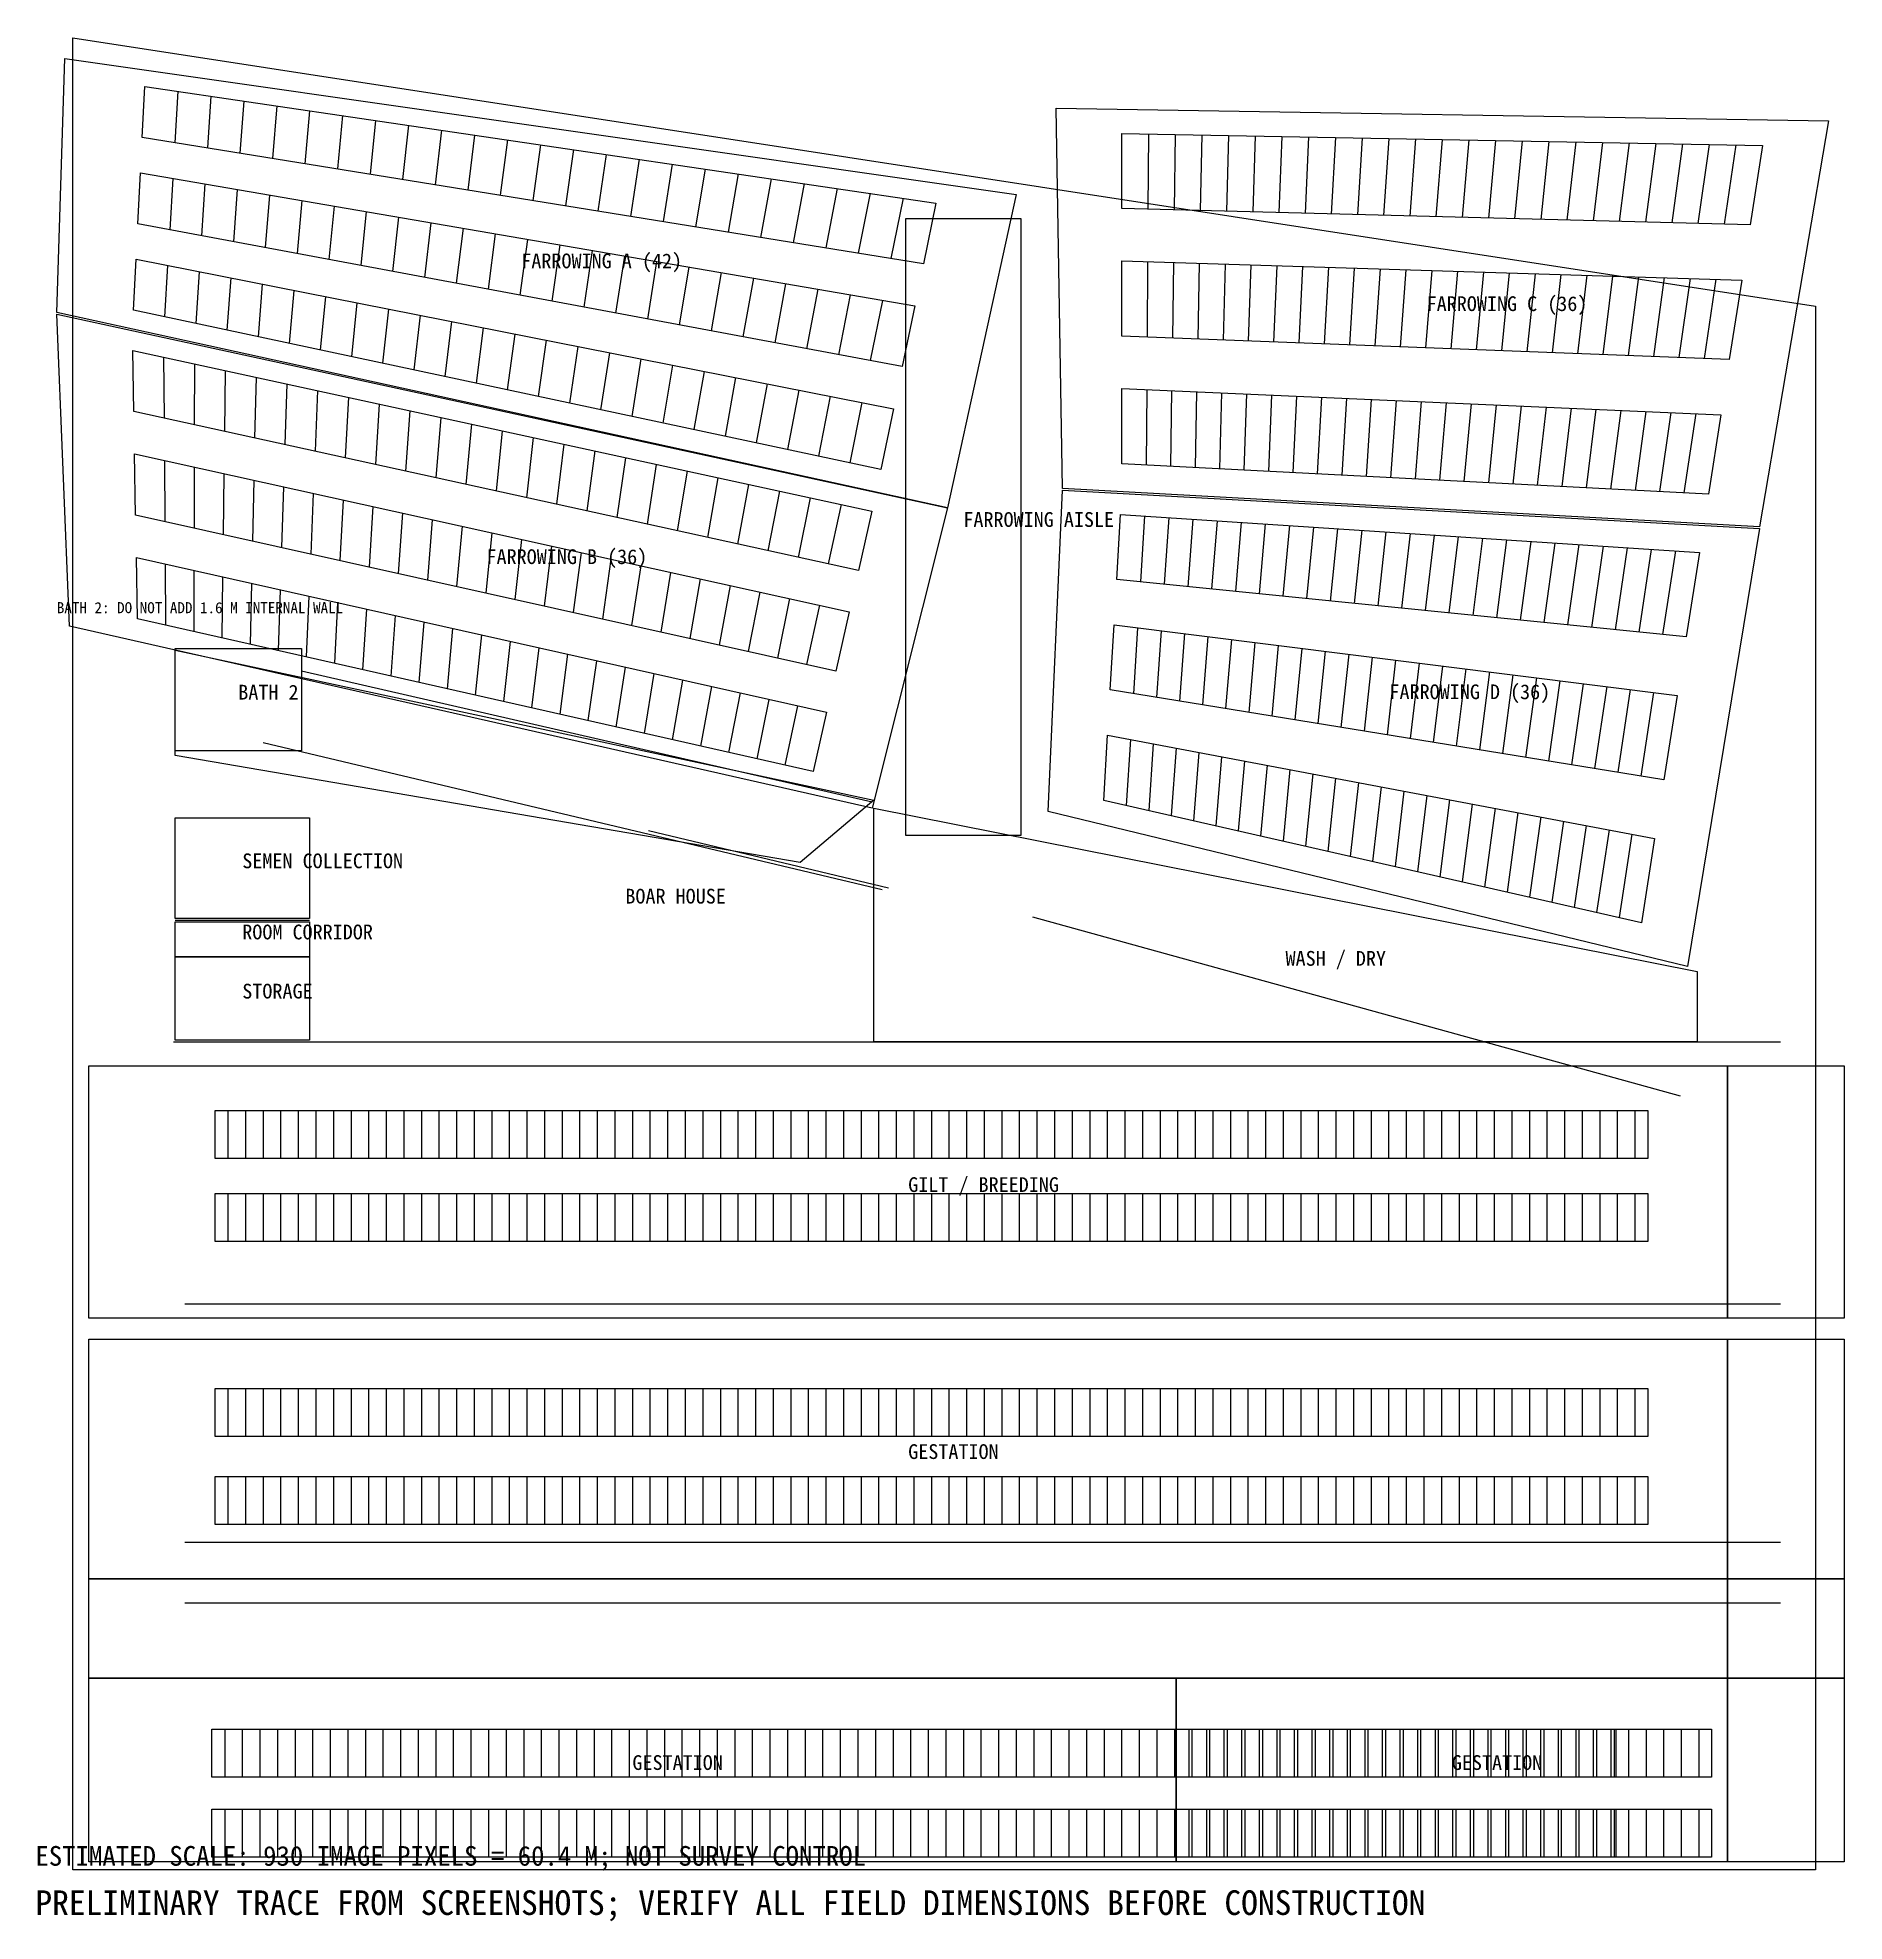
# Model space of a CAD drawing. Header units: metres. Extents: x 4 to 1071, y -628 to 659.
# Drawn here: x 4.1 to 77.5, y 1.7 to 78.3 of the extents above; entities that cross this region are included whole.
import ezdxf

# ---------------------------------------------------------------- set-up
doc = ezdxf.new("R2010")
doc.units = ezdxf.units.M
for name, color, linetype in [('CALIBRATION_NOTES', 1, 'Continuous'), ('FARROWING_SLOPE_REPAIR_V6919', 4, 'Continuous'), ('FARROWING_WALLS', 7, 'Continuous'), ('GESTATION_WALLS', 3, 'Continuous'), ('LABELS', 7, 'Continuous'), ('PASSAGES', 6, 'Continuous'), ('PEN_LAYOUT_REFERENCE', 9, 'Continuous'), ('ROOM_WALLS', 2, 'Continuous'), ('SITE_BOUNDARY', 8, 'Continuous')]:
    doc.layers.add(name, color=color, linetype=linetype)

msp = doc.modelspace()

# ---------------------------------------------------------------- texts
at = {"layer": 'CALIBRATION_NOTES'}
for s, height, p in [('BATH 2: DO NOT ADD 1.6 M INTERNAL WALL', 0.45, (4.87097, 54.87957)), ('ESTIMATED SCALE: 930 IMAGE PIXELS = 60.4 M; NOT SURVEY CONTROL', 0.8, (4, 4)), ('PRELIMINARY TRACE FROM SCREENSHOTS; VERIFY ALL FIELD DIMENSIONS BEFORE CONSTRUCTION', 1, (4, 2))]:
    msp.add_text(s, height=height, dxfattribs=at).set_placement(p)
at = {"layer": 'LABELS'}
for s, p in [('FARROWING A (42)', (23.73785, 68.89172)), ('FARROWING C (36)', (60.51366, 67.15441)), ('FARROWING AISLE', (41.69548, 58.38667)), ('FARROWING B (36)', (22.32527, 56.87667)), ('FARROWING D (36)', (59.00366, 51.38871)), ('BATH 2', (12.24237, 51.37247)), ('SEMEN COLLECTION', (12.40473, 44.52065)), ('BOAR HOUSE', (27.96585, 43.08533)), ('ROOM CORRIDOR', (12.40473, 41.63054)), ('WASH / DRY', (54.78215, 40.55892)), ('STORAGE', (12.40473, 39.22753)), ('GILT / BREEDING', (39.45484, 31.36903)), ('GESTATION', (39.45484, 20.52301)), ('GESTATION', (28.25161, 7.89097)), ('GESTATION', (61.53656, 7.89097))]:
    msp.add_text(s, height=0.6, dxfattribs=at).set_placement(p)

# ---------------------------------------------------------------- linework, layer by layer
at = {"layer": 'FARROWING_SLOPE_REPAIR_V6919'}
for p, q in [((13.25184, 49.62944), (38.39136, 43.65312)), ((28.9072, 46.05664), (38.6512, 43.71808)), ((44.4976, 42.5488), (70.8064, 35.27328))]:
    msp.add_line(p, q, dxfattribs=at)
at = {"layer": 'FARROWING_WALLS'}
for points in [[(5.1957, 77.41591), (43.83871, 71.89548), (41.04602, 59.16602), (4.87097, 67.08946)], [(45.46237, 75.40258), (76.8314, 74.88301), (74.03871, 58.38667), (45.72215, 59.94538)], [(4.87097, 67.02452), (41.04602, 59.16602), (37.99355, 46.95613), (5.39054, 54.36)], [(45.72215, 59.88043), (74.03871, 58.32172), (71.11613, 40.52645), (45.13763, 46.82624)]]:
    msp.add_lwpolyline(points, close=True, dxfattribs=at)
at = {"layer": 'GESTATION_WALLS'}
for points in [[(9.61204, 37.47398), (74.88301, 37.47398)], [(10.06667, 26.8228), (74.88301, 26.8228)], [(10.06667, 17.14581), (74.88301, 17.14581)], [(10.06667, 14.67785), (74.88301, 14.67785)]]:
    msp.add_lwpolyline(points, dxfattribs=at)
for points in [[(6.16989, 36.49978), (72.73978, 36.49978), (72.73978, 26.23828), (6.16989, 26.23828)], [(6.16989, 25.39398), (72.73978, 25.39398), (72.73978, 15.65204), (6.16989, 15.65204)], [(6.16989, 11.62538), (50.33333, 11.62538), (50.33333, 4.15656), (6.16989, 4.15656)], [(50.33333, 11.62538), (72.73978, 11.62538), (72.73978, 4.15656), (50.33333, 4.15656)]]:
    msp.add_lwpolyline(points, close=True, dxfattribs=at)
at = {"layer": 'PASSAGES'}
for points in [[(39.35742, 70.92129), (44.03355, 70.92129), (44.03355, 45.85204), (39.35742, 45.85204)], [(38.05849, 46.95613), (71.50581, 40.33161), (71.50581, 37.47398), (38.05849, 37.47398)], [(72.73978, 36.49978), (77.48086, 36.49978), (77.48086, 26.23828), (72.73978, 26.23828)], [(72.73978, 25.39398), (77.48086, 25.39398), (77.48086, 15.65204), (72.73978, 15.65204)], [(6.16989, 15.65204), (72.73978, 15.65204), (72.73978, 11.62538), (6.16989, 11.62538)], [(72.73978, 11.62538), (77.48086, 11.62538), (77.48086, 4.15656), (72.73978, 4.15656)]]:
    msp.add_lwpolyline(points, close=True, dxfattribs=at)
for points in [[(9.67699, 42.34495), (15.13247, 42.34495)], [(9.67699, 40.91613), (15.13247, 40.91613)]]:
    msp.add_lwpolyline(points, dxfattribs=at)
at = {"layer": 'PEN_LAYOUT_REFERENCE'}
for p, q in [((9.78552, 76.08237), (9.66351, 73.99489)), ((11.12454, 75.88501), (10.98564, 73.78109)), ((12.46355, 75.68765), (12.30777, 73.56729)), ((13.80257, 75.49029), (13.6299, 73.35348)), ((15.14159, 75.29293), (14.95203, 73.13968)), ((16.4806, 75.09557), (16.27416, 72.92588)), ((17.81962, 74.89821), (17.59629, 72.71208)), ((19.15864, 74.70085), (18.91842, 72.49828)), ((20.49765, 74.50349), (20.24055, 72.28447)), ((21.83667, 74.30613), (21.56268, 72.07067)), ((49.21341, 74.3535), (49.19259, 71.2891)), ((50.29806, 74.33313), (50.25636, 71.26163)), ((51.38272, 74.31277), (51.32012, 71.23415)), ((52.46737, 74.2924), (52.38389, 71.20667)), ((53.55203, 74.27203), (53.44766, 71.1792)), ((54.63668, 74.25167), (54.51143, 71.15172)), ((55.72134, 74.2313), (55.5752, 71.12424)), ((23.17569, 74.10877), (22.88481, 71.85687)), ((24.5147, 73.91141), (24.20694, 71.64307)), ((25.85372, 73.71405), (25.52907, 71.42926)), ((27.19274, 73.51669), (26.8512, 71.21546)), ((56.80599, 74.21094), (56.63897, 71.09677)), ((57.89065, 74.19057), (57.70274, 71.06929)), ((58.9753, 74.1702), (58.76651, 71.04181)), ((60.05996, 74.14984), (59.83027, 71.01434)), ((61.14461, 74.12947), (60.89404, 70.98686)), ((62.22927, 74.1091), (61.95781, 70.95938)), ((63.31392, 74.08874), (63.02158, 70.93191)), ((64.39858, 74.06837), (64.08535, 70.90443)), ((65.48323, 74.048), (65.14912, 70.87695)), ((66.56789, 74.02764), (66.21289, 70.84948)), ((67.65254, 74.00727), (67.27666, 70.822)), ((68.7372, 73.9869), (68.34042, 70.79452)), ((69.82185, 73.96654), (69.40419, 70.76705)), ((70.90651, 73.94617), (70.46796, 70.73957)), ((71.99116, 73.92581), (71.53173, 70.71209)), ((73.07582, 73.90544), (72.5955, 70.68462)), ((28.53175, 73.31933), (28.17333, 71.00166)), ((29.87077, 73.12197), (29.49546, 70.78786)), ((31.20979, 72.92461), (30.81759, 70.57406)), ((32.5488, 72.72725), (32.13972, 70.36025)), ((9.57873, 72.54427), (9.45672, 70.45679)), ((10.88912, 72.31904), (10.75023, 70.21512)), ((12.19952, 72.09381), (12.04374, 69.97345)), ((33.88782, 72.52989), (33.46185, 70.14645)), ((35.22684, 72.33253), (34.78398, 69.93265)), ((36.56585, 72.13517), (36.10611, 69.71885)), ((37.90487, 71.93781), (37.42824, 69.50505)), ((13.50991, 71.86858), (13.33725, 69.73178)), ((14.82031, 71.64336), (14.63076, 69.49011)), ((16.1307, 71.41813), (15.92427, 69.24843)), ((17.4411, 71.1929), (17.21777, 69.00676)), ((39.24389, 71.74045), (38.75037, 69.29124)), ((18.7515, 70.96767), (18.51128, 68.76509)), ((20.06189, 70.74244), (19.80479, 68.52342)), ((21.37229, 70.51721), (21.0983, 68.28175)), ((22.68268, 70.29199), (22.39181, 68.04008)), ((23.99308, 70.06676), (23.68532, 67.79841)), ((25.30347, 69.84153), (24.97883, 67.55674)), ((9.37194, 69.00616), (9.24993, 66.91868)), ((26.61387, 69.6163), (26.27233, 67.31507)), ((27.92426, 69.39107), (27.56584, 67.0734)), ((29.23466, 69.16585), (28.85935, 66.83173)), ((30.54505, 68.94062), (30.15286, 66.59006)), ((49.17812, 69.15961), (49.15729, 66.09521)), ((50.22737, 69.12719), (50.18566, 66.05568)), ((51.27663, 69.09477), (51.21403, 66.01615)), ((52.32588, 69.06235), (52.2424, 65.97662)), ((53.37514, 69.02994), (53.27077, 65.9371)), ((54.42439, 68.99752), (54.29914, 65.89757)), ((55.47364, 68.9651), (55.32751, 65.85804)), ((56.5229, 68.93268), (56.35587, 65.81851)), ((57.57215, 68.90027), (57.38424, 65.77899)), ((58.62141, 68.86785), (58.41261, 65.73946)), ((10.65371, 68.75307), (10.51482, 66.64914)), ((11.93549, 68.49997), (11.77971, 66.37961)), ((13.21726, 68.24688), (13.04459, 66.11007)), ((31.85545, 68.71539), (31.44637, 66.34839)), ((33.16584, 68.49016), (32.73988, 66.10672)), ((34.47624, 68.26493), (34.03339, 65.86505)), ((59.67066, 68.83543), (59.44098, 65.69993)), ((60.71992, 68.80301), (60.46935, 65.6604)), ((61.76917, 68.77059), (61.49772, 65.62087)), ((62.81843, 68.73818), (62.52609, 65.58135)), ((63.86768, 68.70576), (63.55445, 65.54182)), ((64.91694, 68.67334), (64.58282, 65.50229)), ((65.96619, 68.64092), (65.61119, 65.46276)), ((67.01545, 68.60851), (66.63956, 65.42324)), ((68.0647, 68.57609), (67.66793, 65.38371)), ((69.11396, 68.54367), (68.6963, 65.34418)), ((70.16321, 68.51125), (69.72467, 65.30465)), ((71.21246, 68.47884), (70.75303, 65.26513)), ((72.26172, 68.44642), (71.7814, 65.2256)), ((14.49903, 67.99378), (14.30948, 65.84053)), ((15.78081, 67.74068), (15.57437, 65.57099)), ((17.06258, 67.48759), (16.83925, 65.30145)), ((35.78663, 68.0397), (35.32689, 65.62338)), ((37.09703, 67.81448), (36.6204, 65.38171)), ((38.40742, 67.58925), (37.91391, 65.14004)), ((18.34435, 67.23449), (18.10414, 65.03191)), ((19.62613, 66.98139), (19.36903, 64.76237)), ((20.9079, 66.7283), (20.63392, 64.49283)), ((22.18968, 66.4752), (21.8988, 64.2233)), ((23.47145, 66.2221), (23.16369, 63.95376)), ((24.75322, 65.96901), (24.42858, 63.68422)), ((9.21024, 65.2845), (9.22827, 62.80452)), ((26.035, 65.71591), (25.69346, 63.41468)), ((27.31677, 65.46281), (26.95835, 63.14514)), ((28.59854, 65.20972), (28.22324, 62.8756)), ((10.46096, 65.01209), (10.45455, 62.53522)), ((11.71168, 64.73968), (11.68083, 62.26592)), ((12.9624, 64.46727), (12.90711, 61.99663)), ((29.88032, 64.95662), (29.48813, 62.60606)), ((31.16209, 64.70353), (30.75301, 62.33653)), ((32.44387, 64.45043), (32.0179, 62.06699)), ((14.21312, 64.19486), (14.13338, 61.72733)), ((15.46384, 63.92246), (15.35966, 61.45803)), ((16.71456, 63.65005), (16.58594, 61.18873)), ((33.72564, 64.19733), (33.28279, 61.79745)), ((35.00741, 63.94424), (34.54767, 61.52791)), ((36.28919, 63.69114), (35.81256, 61.25837)), ((49.14282, 63.96571), (49.122, 60.90131)), ((50.15668, 63.92124), (50.11497, 60.84973)), ((51.17053, 63.87677), (51.10794, 60.79816)), ((52.18439, 63.8323), (52.10091, 60.74658)), ((53.19824, 63.78784), (53.09388, 60.695)), ((54.2121, 63.74337), (54.08684, 60.64342)), ((55.22595, 63.6989), (55.07981, 60.59184)), ((56.23981, 63.65443), (56.07278, 60.54026)), ((57.25366, 63.60996), (57.06575, 60.48868)), ((58.26751, 63.56549), (58.05872, 60.4371)), ((59.28137, 63.52102), (59.05169, 60.38552)), ((17.96528, 63.37764), (17.81222, 60.91944)), ((19.216, 63.10523), (19.0385, 60.65014)), ((20.46672, 62.83282), (20.26478, 60.38084)), ((37.57096, 63.43804), (37.07745, 60.98883)), ((60.29522, 63.47656), (60.04465, 60.33395)), ((61.30908, 63.43209), (61.03762, 60.28237)), ((62.32293, 63.38762), (62.03059, 60.23079)), ((63.33679, 63.34315), (63.02356, 60.17921)), ((64.35064, 63.29868), (64.01653, 60.12763)), ((65.3645, 63.25421), (65.0095, 60.07605)), ((66.37835, 63.20974), (66.00246, 60.02447)), ((67.39221, 63.16527), (66.99543, 59.97289)), ((68.40606, 63.12081), (67.9884, 59.92131)), ((69.41991, 63.07634), (68.98137, 59.86974)), ((70.43377, 63.03187), (69.97434, 59.81816)), ((71.44762, 62.9874), (70.96731, 59.76658)), ((21.71744, 62.56041), (21.49105, 60.11154)), ((22.96816, 62.288), (22.71733, 59.84224)), ((24.21888, 62.0156), (23.94361, 59.57295)), ((25.4696, 61.74319), (25.16989, 59.30365)), ((26.72032, 61.47078), (26.39617, 59.03435)), ((9.2408, 61.08115), (9.25883, 58.60117)), ((10.45009, 60.81401), (10.44368, 58.33714)), ((11.65939, 60.54687), (11.62853, 58.07312)), ((27.97104, 61.19837), (27.62245, 58.76505)), ((29.22176, 60.92596), (28.84872, 58.49576)), ((30.47248, 60.65355), (30.075, 58.22646)), ((12.86868, 60.27974), (12.81339, 57.80909)), ((14.07797, 60.0126), (13.99824, 57.54507)), ((15.28727, 59.74547), (15.18309, 57.28104)), ((31.72319, 60.38115), (31.30128, 57.95716)), ((32.97391, 60.10874), (32.52756, 57.68786)), ((34.22463, 59.83633), (33.75384, 57.41857)), ((16.49656, 59.47833), (16.36794, 57.01702)), ((17.70586, 59.21119), (17.5528, 56.75299)), ((18.91515, 58.94406), (18.73765, 56.48896)), ((35.47535, 59.56392), (34.98012, 57.14927)), ((36.72607, 59.29151), (36.20639, 56.87997)), ((20.12444, 58.67692), (19.9225, 56.22494)), ((21.33374, 58.40979), (21.10735, 55.96091)), ((49.05948, 58.83097), (48.88944, 56.15195)), ((50.03951, 58.7663), (49.85347, 56.05484)), ((51.01954, 58.70162), (50.8175, 55.95772)), ((51.99957, 58.63694), (51.78153, 55.8606)), ((52.97959, 58.57227), (52.74557, 55.76349)), ((53.95962, 58.50759), (53.7096, 55.66637)), ((54.93965, 58.44291), (54.67363, 55.56925)), ((55.91968, 58.37824), (55.63766, 55.47214)), ((56.89971, 58.31356), (56.60169, 55.37502)), ((57.87974, 58.24888), (57.56572, 55.2779)), ((58.85976, 58.18421), (58.52975, 55.18078)), ((22.54303, 58.14265), (22.29221, 55.69689)), ((23.75232, 57.87551), (23.47706, 55.43286)), ((24.96162, 57.60838), (24.66191, 55.16884)), ((59.83979, 58.11953), (59.49378, 55.08367)), ((60.81982, 58.05485), (60.45781, 54.98655)), ((61.79985, 57.99017), (61.42184, 54.88943)), ((62.77988, 57.9255), (62.38587, 54.79232)), ((63.75991, 57.86082), (63.3499, 54.6952)), ((64.73994, 57.79614), (64.31393, 54.59808)), ((65.71996, 57.73147), (65.27796, 54.50096)), ((66.69999, 57.66679), (66.24199, 54.40385)), ((67.68002, 57.60211), (67.20602, 54.30673)), ((68.66005, 57.53744), (68.17005, 54.20961)), ((69.64008, 57.47276), (69.13408, 54.1125)), ((70.62011, 57.40808), (70.09812, 54.01538)), ((9.27136, 56.87779), (9.28938, 54.39782)), ((26.17091, 57.34124), (25.84676, 54.90481)), ((27.38021, 57.07411), (27.03162, 54.64079)), ((28.5895, 56.80697), (28.21647, 54.37676)), ((10.43922, 56.61593), (10.43281, 54.13906)), ((11.60709, 56.35407), (11.57624, 53.88031)), ((12.77496, 56.0922), (12.71966, 53.62156)), ((29.79879, 56.53983), (29.40132, 54.11274)), ((31.00809, 56.2727), (30.58617, 53.84871)), ((32.21738, 56.00556), (31.77103, 53.58469)), ((13.94283, 55.83034), (13.86309, 53.3628)), ((15.1107, 55.56847), (15.00652, 53.10405)), ((16.27856, 55.30661), (16.14994, 52.8453)), ((33.42667, 55.73843), (32.95588, 53.32066)), ((34.63597, 55.47129), (34.14073, 53.05664)), ((35.84526, 55.20415), (35.32558, 52.79261)), ((17.44643, 55.04475), (17.29337, 52.58654)), ((18.6143, 54.78288), (18.4368, 52.32779)), ((19.78217, 54.52102), (19.58023, 52.06904)), ((20.95004, 54.25916), (20.72365, 51.81029)), ((22.1179, 53.99729), (21.86708, 51.55153)), ((23.28577, 53.73543), (23.01051, 51.29278)), ((48.77128, 54.29026), (48.60124, 51.61124)), ((49.7242, 54.1706), (49.53816, 51.45914)), ((50.67711, 54.05094), (50.47508, 51.30704)), ((51.63002, 53.93128), (51.41199, 51.15494)), ((52.58294, 53.81162), (52.34891, 51.00284)), ((53.53585, 53.69196), (53.28582, 50.85074)), ((54.48876, 53.5723), (54.22274, 50.69864)), ((24.45364, 53.47357), (24.15393, 51.03403)), ((25.62151, 53.2117), (25.29736, 50.77527)), ((26.78938, 52.94984), (26.44079, 50.51652)), ((55.44168, 53.45264), (55.15965, 50.54654)), ((56.39459, 53.33298), (56.09657, 50.39444)), ((57.3475, 53.21332), (57.03348, 50.24234)), ((58.30042, 53.09366), (57.9704, 50.09024)), ((59.25333, 52.974), (58.90731, 49.93814)), ((60.20624, 52.85434), (59.84423, 49.78604)), ((27.95724, 52.68797), (27.58421, 50.25777)), ((29.12511, 52.42611), (28.72764, 49.99902)), ((30.29298, 52.16425), (29.87107, 49.74026)), ((61.15916, 52.73468), (60.78115, 49.63394)), ((62.11207, 52.61502), (61.71806, 49.48184)), ((63.06498, 52.49536), (62.65498, 49.32974)), ((64.0179, 52.3757), (63.59189, 49.17764)), ((64.97081, 52.25604), (64.52881, 49.02554)), ((65.92372, 52.13638), (65.46572, 48.87344)), ((31.46085, 51.90238), (31.01449, 49.48151)), ((32.62872, 51.64052), (32.15792, 49.22276)), ((33.79658, 51.37866), (33.30135, 48.964)), ((66.87664, 52.01672), (66.40264, 48.72134)), ((67.82955, 51.89706), (67.33955, 48.56924)), ((68.78246, 51.7774), (68.27647, 48.41713)), ((69.73538, 51.65774), (69.21339, 48.26503)), ((34.96445, 51.11679), (34.44477, 48.70525)), ((48.48308, 49.74955), (48.31305, 47.07053)), ((49.40888, 49.57491), (49.22285, 46.86345)), ((50.33468, 49.40026), (50.13265, 46.65636)), ((51.26048, 49.22562), (51.04245, 46.44928)), ((52.18628, 49.05098), (51.95225, 46.2422)), ((53.11207, 48.87633), (52.86205, 46.03511)), ((54.03787, 48.70169), (53.77185, 45.82803)), ((54.96367, 48.52705), (54.68165, 45.62095)), ((55.88947, 48.3524), (55.59145, 45.41386)), ((56.81527, 48.17776), (56.50125, 45.20678)), ((57.74107, 48.00312), (57.41105, 44.99969)), ((58.66686, 47.82847), (58.32085, 44.79261)), ((59.59266, 47.65383), (59.23065, 44.58553)), ((60.51846, 47.47919), (60.14045, 44.37844)), ((61.44426, 47.30454), (61.05025, 44.17136)), ((62.37006, 47.1299), (61.96005, 43.96428)), ((63.29586, 46.95525), (62.86985, 43.75719)), ((64.22165, 46.78061), (63.77965, 43.55011)), ((65.14745, 46.60597), (64.68945, 43.34302)), ((66.07325, 46.43132), (65.59925, 43.13594)), ((66.99905, 46.25668), (66.50905, 42.92886)), ((67.92485, 46.08204), (67.41885, 42.72177)), ((68.85065, 45.90739), (68.32865, 42.51469)), ((11.82022, 34.68129), (11.82022, 32.7329)), ((12.53462, 34.68129), (12.53462, 32.7329)), ((13.24903, 34.68129), (13.24903, 32.7329)), ((13.96344, 34.68129), (13.96344, 32.7329)), ((14.67785, 34.68129), (14.67785, 32.7329)), ((15.39226, 34.68129), (15.39226, 32.7329)), ((16.10667, 34.68129), (16.10667, 32.7329)), ((16.82108, 34.68129), (16.82108, 32.7329)), ((17.53548, 34.68129), (17.53548, 32.7329)), ((18.24989, 34.68129), (18.24989, 32.7329)), ((18.9643, 34.68129), (18.9643, 32.7329)), ((19.67871, 34.68129), (19.67871, 32.7329)), ((20.39312, 34.68129), (20.39312, 32.7329)), ((21.10753, 34.68129), (21.10753, 32.7329)), ((21.82194, 34.68129), (21.82194, 32.7329)), ((22.53634, 34.68129), (22.53634, 32.7329)), ((23.25075, 34.68129), (23.25075, 32.7329)), ((23.96516, 34.68129), (23.96516, 32.7329)), ((24.67957, 34.68129), (24.67957, 32.7329)), ((25.39398, 34.68129), (25.39398, 32.7329)), ((26.10839, 34.68129), (26.10839, 32.7329)), ((26.8228, 34.68129), (26.8228, 32.7329)), ((27.5372, 34.68129), (27.5372, 32.7329)), ((28.25161, 34.68129), (28.25161, 32.7329)), ((28.96602, 34.68129), (28.96602, 32.7329)), ((29.68043, 34.68129), (29.68043, 32.7329)), ((30.39484, 34.68129), (30.39484, 32.7329)), ((31.10925, 34.68129), (31.10925, 32.7329)), ((31.82366, 34.68129), (31.82366, 32.7329)), ((32.53806, 34.68129), (32.53806, 32.7329)), ((33.25247, 34.68129), (33.25247, 32.7329)), ((33.96688, 34.68129), (33.96688, 32.7329)), ((34.68129, 34.68129), (34.68129, 32.7329)), ((35.3957, 34.68129), (35.3957, 32.7329)), ((36.11011, 34.68129), (36.11011, 32.7329)), ((36.82452, 34.68129), (36.82452, 32.7329)), ((37.53892, 34.68129), (37.53892, 32.7329)), ((38.25333, 34.68129), (38.25333, 32.7329)), ((38.96774, 34.68129), (38.96774, 32.7329)), ((39.68215, 34.68129), (39.68215, 32.7329)), ((40.39656, 34.68129), (40.39656, 32.7329)), ((41.11097, 34.68129), (41.11097, 32.7329)), ((41.82538, 34.68129), (41.82538, 32.7329)), ((42.53978, 34.68129), (42.53978, 32.7329)), ((43.25419, 34.68129), (43.25419, 32.7329)), ((43.9686, 34.68129), (43.9686, 32.7329)), ((44.68301, 34.68129), (44.68301, 32.7329)), ((45.39742, 34.68129), (45.39742, 32.7329)), ((46.11183, 34.68129), (46.11183, 32.7329)), ((46.82624, 34.68129), (46.82624, 32.7329)), ((47.54065, 34.68129), (47.54065, 32.7329)), ((48.25505, 34.68129), (48.25505, 32.7329)), ((48.96946, 34.68129), (48.96946, 32.7329)), ((49.68387, 34.68129), (49.68387, 32.7329)), ((50.39828, 34.68129), (50.39828, 32.7329)), ((51.11269, 34.68129), (51.11269, 32.7329)), ((51.8271, 34.68129), (51.8271, 32.7329)), ((52.54151, 34.68129), (52.54151, 32.7329)), ((53.25591, 34.68129), (53.25591, 32.7329)), ((53.97032, 34.68129), (53.97032, 32.7329)), ((54.68473, 34.68129), (54.68473, 32.7329)), ((55.39914, 34.68129), (55.39914, 32.7329)), ((56.11355, 34.68129), (56.11355, 32.7329)), ((56.82796, 34.68129), (56.82796, 32.7329)), ((57.54237, 34.68129), (57.54237, 32.7329)), ((58.25677, 34.68129), (58.25677, 32.7329)), ((58.97118, 34.68129), (58.97118, 32.7329)), ((59.68559, 34.68129), (59.68559, 32.7329)), ((60.4, 34.68129), (60.4, 32.7329)), ((61.11441, 34.68129), (61.11441, 32.7329)), ((61.82882, 34.68129), (61.82882, 32.7329)), ((62.54323, 34.68129), (62.54323, 32.7329)), ((63.25763, 34.68129), (63.25763, 32.7329)), ((63.97204, 34.68129), (63.97204, 32.7329)), ((64.68645, 34.68129), (64.68645, 32.7329)), ((65.40086, 34.68129), (65.40086, 32.7329)), ((66.11527, 34.68129), (66.11527, 32.7329)), ((66.82968, 34.68129), (66.82968, 32.7329)), ((67.54409, 34.68129), (67.54409, 32.7329)), ((68.25849, 34.68129), (68.25849, 32.7329)), ((68.9729, 34.68129), (68.9729, 32.7329)), ((11.82022, 31.30409), (11.82022, 29.3557)), ((12.53462, 31.30409), (12.53462, 29.3557)), ((13.24903, 31.30409), (13.24903, 29.3557)), ((13.96344, 31.30409), (13.96344, 29.3557)), ((14.67785, 31.30409), (14.67785, 29.3557)), ((15.39226, 31.30409), (15.39226, 29.3557)), ((16.10667, 31.30409), (16.10667, 29.3557)), ((16.82108, 31.30409), (16.82108, 29.3557)), ((17.53548, 31.30409), (17.53548, 29.3557)), ((18.24989, 31.30409), (18.24989, 29.3557)), ((18.9643, 31.30409), (18.9643, 29.3557)), ((19.67871, 31.30409), (19.67871, 29.3557)), ((20.39312, 31.30409), (20.39312, 29.3557)), ((21.10753, 31.30409), (21.10753, 29.3557)), ((21.82194, 31.30409), (21.82194, 29.3557)), ((22.53634, 31.30409), (22.53634, 29.3557)), ((23.25075, 31.30409), (23.25075, 29.3557)), ((23.96516, 31.30409), (23.96516, 29.3557)), ((24.67957, 31.30409), (24.67957, 29.3557)), ((25.39398, 31.30409), (25.39398, 29.3557)), ((26.10839, 31.30409), (26.10839, 29.3557)), ((26.8228, 31.30409), (26.8228, 29.3557)), ((27.5372, 31.30409), (27.5372, 29.3557)), ((28.25161, 31.30409), (28.25161, 29.3557)), ((28.96602, 31.30409), (28.96602, 29.3557)), ((29.68043, 31.30409), (29.68043, 29.3557)), ((30.39484, 31.30409), (30.39484, 29.3557)), ((31.10925, 31.30409), (31.10925, 29.3557)), ((31.82366, 31.30409), (31.82366, 29.3557)), ((32.53806, 31.30409), (32.53806, 29.3557)), ((33.25247, 31.30409), (33.25247, 29.3557)), ((33.96688, 31.30409), (33.96688, 29.3557)), ((34.68129, 31.30409), (34.68129, 29.3557)), ((35.3957, 31.30409), (35.3957, 29.3557)), ((36.11011, 31.30409), (36.11011, 29.3557)), ((36.82452, 31.30409), (36.82452, 29.3557)), ((37.53892, 31.30409), (37.53892, 29.3557)), ((38.25333, 31.30409), (38.25333, 29.3557)), ((38.96774, 31.30409), (38.96774, 29.3557)), ((39.68215, 31.30409), (39.68215, 29.3557)), ((40.39656, 31.30409), (40.39656, 29.3557)), ((41.11097, 31.30409), (41.11097, 29.3557)), ((41.82538, 31.30409), (41.82538, 29.3557)), ((42.53978, 31.30409), (42.53978, 29.3557)), ((43.25419, 31.30409), (43.25419, 29.3557)), ((43.9686, 31.30409), (43.9686, 29.3557)), ((44.68301, 31.30409), (44.68301, 29.3557)), ((45.39742, 31.30409), (45.39742, 29.3557)), ((46.11183, 31.30409), (46.11183, 29.3557)), ((46.82624, 31.30409), (46.82624, 29.3557)), ((47.54065, 31.30409), (47.54065, 29.3557)), ((48.25505, 31.30409), (48.25505, 29.3557)), ((48.96946, 31.30409), (48.96946, 29.3557)), ((49.68387, 31.30409), (49.68387, 29.3557)), ((50.39828, 31.30409), (50.39828, 29.3557)), ((51.11269, 31.30409), (51.11269, 29.3557)), ((51.8271, 31.30409), (51.8271, 29.3557)), ((52.54151, 31.30409), (52.54151, 29.3557)), ((53.25591, 31.30409), (53.25591, 29.3557)), ((53.97032, 31.30409), (53.97032, 29.3557)), ((54.68473, 31.30409), (54.68473, 29.3557)), ((55.39914, 31.30409), (55.39914, 29.3557)), ((56.11355, 31.30409), (56.11355, 29.3557)), ((56.82796, 31.30409), (56.82796, 29.3557)), ((57.54237, 31.30409), (57.54237, 29.3557)), ((58.25677, 31.30409), (58.25677, 29.3557)), ((58.97118, 31.30409), (58.97118, 29.3557)), ((59.68559, 31.30409), (59.68559, 29.3557)), ((60.4, 31.30409), (60.4, 29.3557)), ((61.11441, 31.30409), (61.11441, 29.3557)), ((61.82882, 31.30409), (61.82882, 29.3557)), ((62.54323, 31.30409), (62.54323, 29.3557)), ((63.25763, 31.30409), (63.25763, 29.3557)), ((63.97204, 31.30409), (63.97204, 29.3557)), ((64.68645, 31.30409), (64.68645, 29.3557)), ((65.40086, 31.30409), (65.40086, 29.3557)), ((66.11527, 31.30409), (66.11527, 29.3557)), ((66.82968, 31.30409), (66.82968, 29.3557)), ((67.54409, 31.30409), (67.54409, 29.3557)), ((68.25849, 31.30409), (68.25849, 29.3557)), ((68.9729, 31.30409), (68.9729, 29.3557)), ((11.82022, 23.38065), (11.82022, 21.43226)), ((12.53462, 23.38065), (12.53462, 21.43226)), ((13.24903, 23.38065), (13.24903, 21.43226)), ((13.96344, 23.38065), (13.96344, 21.43226)), ((14.67785, 23.38065), (14.67785, 21.43226)), ((15.39226, 23.38065), (15.39226, 21.43226)), ((16.10667, 23.38065), (16.10667, 21.43226)), ((16.82108, 23.38065), (16.82108, 21.43226)), ((17.53548, 23.38065), (17.53548, 21.43226)), ((18.24989, 23.38065), (18.24989, 21.43226)), ((18.9643, 23.38065), (18.9643, 21.43226)), ((19.67871, 23.38065), (19.67871, 21.43226)), ((20.39312, 23.38065), (20.39312, 21.43226)), ((21.10753, 23.38065), (21.10753, 21.43226)), ((21.82194, 23.38065), (21.82194, 21.43226)), ((22.53634, 23.38065), (22.53634, 21.43226)), ((23.25075, 23.38065), (23.25075, 21.43226)), ((23.96516, 23.38065), (23.96516, 21.43226)), ((24.67957, 23.38065), (24.67957, 21.43226)), ((25.39398, 23.38065), (25.39398, 21.43226)), ((26.10839, 23.38065), (26.10839, 21.43226)), ((26.8228, 23.38065), (26.8228, 21.43226)), ((27.5372, 23.38065), (27.5372, 21.43226)), ((28.25161, 23.38065), (28.25161, 21.43226)), ((28.96602, 23.38065), (28.96602, 21.43226)), ((29.68043, 23.38065), (29.68043, 21.43226)), ((30.39484, 23.38065), (30.39484, 21.43226)), ((31.10925, 23.38065), (31.10925, 21.43226)), ((31.82366, 23.38065), (31.82366, 21.43226)), ((32.53806, 23.38065), (32.53806, 21.43226)), ((33.25247, 23.38065), (33.25247, 21.43226)), ((33.96688, 23.38065), (33.96688, 21.43226)), ((34.68129, 23.38065), (34.68129, 21.43226)), ((35.3957, 23.38065), (35.3957, 21.43226)), ((36.11011, 23.38065), (36.11011, 21.43226)), ((36.82452, 23.38065), (36.82452, 21.43226)), ((37.53892, 23.38065), (37.53892, 21.43226)), ((38.25333, 23.38065), (38.25333, 21.43226)), ((38.96774, 23.38065), (38.96774, 21.43226)), ((39.68215, 23.38065), (39.68215, 21.43226)), ((40.39656, 23.38065), (40.39656, 21.43226)), ((41.11097, 23.38065), (41.11097, 21.43226)), ((41.82538, 23.38065), (41.82538, 21.43226)), ((42.53978, 23.38065), (42.53978, 21.43226)), ((43.25419, 23.38065), (43.25419, 21.43226)), ((43.9686, 23.38065), (43.9686, 21.43226)), ((44.68301, 23.38065), (44.68301, 21.43226)), ((45.39742, 23.38065), (45.39742, 21.43226)), ((46.11183, 23.38065), (46.11183, 21.43226)), ((46.82624, 23.38065), (46.82624, 21.43226)), ((47.54065, 23.38065), (47.54065, 21.43226)), ((48.25505, 23.38065), (48.25505, 21.43226)), ((48.96946, 23.38065), (48.96946, 21.43226)), ((49.68387, 23.38065), (49.68387, 21.43226)), ((50.39828, 23.38065), (50.39828, 21.43226)), ((51.11269, 23.38065), (51.11269, 21.43226)), ((51.8271, 23.38065), (51.8271, 21.43226)), ((52.54151, 23.38065), (52.54151, 21.43226)), ((53.25591, 23.38065), (53.25591, 21.43226)), ((53.97032, 23.38065), (53.97032, 21.43226)), ((54.68473, 23.38065), (54.68473, 21.43226)), ((55.39914, 23.38065), (55.39914, 21.43226)), ((56.11355, 23.38065), (56.11355, 21.43226)), ((56.82796, 23.38065), (56.82796, 21.43226)), ((57.54237, 23.38065), (57.54237, 21.43226)), ((58.25677, 23.38065), (58.25677, 21.43226)), ((58.97118, 23.38065), (58.97118, 21.43226)), ((59.68559, 23.38065), (59.68559, 21.43226)), ((60.4, 23.38065), (60.4, 21.43226)), ((61.11441, 23.38065), (61.11441, 21.43226)), ((61.82882, 23.38065), (61.82882, 21.43226)), ((62.54323, 23.38065), (62.54323, 21.43226)), ((63.25763, 23.38065), (63.25763, 21.43226)), ((63.97204, 23.38065), (63.97204, 21.43226)), ((64.68645, 23.38065), (64.68645, 21.43226)), ((65.40086, 23.38065), (65.40086, 21.43226)), ((66.11527, 23.38065), (66.11527, 21.43226)), ((66.82968, 23.38065), (66.82968, 21.43226)), ((67.54409, 23.38065), (67.54409, 21.43226)), ((68.25849, 23.38065), (68.25849, 21.43226)), ((68.9729, 23.38065), (68.9729, 21.43226)), ((11.82022, 19.8086), (11.82022, 17.86022)), ((12.53462, 19.8086), (12.53462, 17.86022)), ((13.24903, 19.8086), (13.24903, 17.86022)), ((13.96344, 19.8086), (13.96344, 17.86022)), ((14.67785, 19.8086), (14.67785, 17.86022)), ((15.39226, 19.8086), (15.39226, 17.86022)), ((16.10667, 19.8086), (16.10667, 17.86022)), ((16.82108, 19.8086), (16.82108, 17.86022)), ((17.53548, 19.8086), (17.53548, 17.86022)), ((18.24989, 19.8086), (18.24989, 17.86022)), ((18.9643, 19.8086), (18.9643, 17.86022)), ((19.67871, 19.8086), (19.67871, 17.86022)), ((20.39312, 19.8086), (20.39312, 17.86022)), ((21.10753, 19.8086), (21.10753, 17.86022)), ((21.82194, 19.8086), (21.82194, 17.86022)), ((22.53634, 19.8086), (22.53634, 17.86022)), ((23.25075, 19.8086), (23.25075, 17.86022)), ((23.96516, 19.8086), (23.96516, 17.86022)), ((24.67957, 19.8086), (24.67957, 17.86022)), ((25.39398, 19.8086), (25.39398, 17.86022)), ((26.10839, 19.8086), (26.10839, 17.86022)), ((26.8228, 19.8086), (26.8228, 17.86022)), ((27.5372, 19.8086), (27.5372, 17.86022)), ((28.25161, 19.8086), (28.25161, 17.86022)), ((28.96602, 19.8086), (28.96602, 17.86022)), ((29.68043, 19.8086), (29.68043, 17.86022)), ((30.39484, 19.8086), (30.39484, 17.86022)), ((31.10925, 19.8086), (31.10925, 17.86022)), ((31.82366, 19.8086), (31.82366, 17.86022)), ((32.53806, 19.8086), (32.53806, 17.86022)), ((33.25247, 19.8086), (33.25247, 17.86022)), ((33.96688, 19.8086), (33.96688, 17.86022)), ((34.68129, 19.8086), (34.68129, 17.86022)), ((35.3957, 19.8086), (35.3957, 17.86022)), ((36.11011, 19.8086), (36.11011, 17.86022)), ((36.82452, 19.8086), (36.82452, 17.86022)), ((37.53892, 19.8086), (37.53892, 17.86022)), ((38.25333, 19.8086), (38.25333, 17.86022)), ((38.96774, 19.8086), (38.96774, 17.86022)), ((39.68215, 19.8086), (39.68215, 17.86022)), ((40.39656, 19.8086), (40.39656, 17.86022)), ((41.11097, 19.8086), (41.11097, 17.86022)), ((41.82538, 19.8086), (41.82538, 17.86022)), ((42.53978, 19.8086), (42.53978, 17.86022)), ((43.25419, 19.8086), (43.25419, 17.86022)), ((43.9686, 19.8086), (43.9686, 17.86022)), ((44.68301, 19.8086), (44.68301, 17.86022)), ((45.39742, 19.8086), (45.39742, 17.86022)), ((46.11183, 19.8086), (46.11183, 17.86022)), ((46.82624, 19.8086), (46.82624, 17.86022)), ((47.54065, 19.8086), (47.54065, 17.86022)), ((48.25505, 19.8086), (48.25505, 17.86022)), ((48.96946, 19.8086), (48.96946, 17.86022)), ((49.68387, 19.8086), (49.68387, 17.86022)), ((50.39828, 19.8086), (50.39828, 17.86022)), ((51.11269, 19.8086), (51.11269, 17.86022)), ((51.8271, 19.8086), (51.8271, 17.86022)), ((52.54151, 19.8086), (52.54151, 17.86022)), ((53.25591, 19.8086), (53.25591, 17.86022)), ((53.97032, 19.8086), (53.97032, 17.86022)), ((54.68473, 19.8086), (54.68473, 17.86022)), ((55.39914, 19.8086), (55.39914, 17.86022)), ((56.11355, 19.8086), (56.11355, 17.86022)), ((56.82796, 19.8086), (56.82796, 17.86022)), ((57.54237, 19.8086), (57.54237, 17.86022)), ((58.25677, 19.8086), (58.25677, 17.86022)), ((58.97118, 19.8086), (58.97118, 17.86022)), ((59.68559, 19.8086), (59.68559, 17.86022)), ((60.4, 19.8086), (60.4, 17.86022)), ((61.11441, 19.8086), (61.11441, 17.86022)), ((61.82882, 19.8086), (61.82882, 17.86022)), ((62.54323, 19.8086), (62.54323, 17.86022)), ((63.25763, 19.8086), (63.25763, 17.86022)), ((63.97204, 19.8086), (63.97204, 17.86022)), ((64.68645, 19.8086), (64.68645, 17.86022)), ((65.40086, 19.8086), (65.40086, 17.86022)), ((66.11527, 19.8086), (66.11527, 17.86022)), ((66.82968, 19.8086), (66.82968, 17.86022)), ((67.54409, 19.8086), (67.54409, 17.86022)), ((68.25849, 19.8086), (68.25849, 17.86022)), ((68.9729, 19.8086), (68.9729, 17.86022)), ((11.69032, 9.5471), (11.69032, 7.59871)), ((12.40473, 9.5471), (12.40473, 7.59871)), ((13.11914, 9.5471), (13.11914, 7.59871)), ((13.83355, 9.5471), (13.83355, 7.59871)), ((14.54796, 9.5471), (14.54796, 7.59871)), ((15.26237, 9.5471), (15.26237, 7.59871)), ((15.97677, 9.5471), (15.97677, 7.59871)), ((16.69118, 9.5471), (16.69118, 7.59871)), ((17.40559, 9.5471), (17.40559, 7.59871)), ((18.12, 9.5471), (18.12, 7.59871)), ((18.83441, 9.5471), (18.83441, 7.59871)), ((19.54882, 9.5471), (19.54882, 7.59871)), ((20.26323, 9.5471), (20.26323, 7.59871)), ((20.97763, 9.5471), (20.97763, 7.59871)), ((21.69204, 9.5471), (21.69204, 7.59871)), ((22.40645, 9.5471), (22.40645, 7.59871)), ((23.12086, 9.5471), (23.12086, 7.59871)), ((23.83527, 9.5471), (23.83527, 7.59871)), ((24.54968, 9.5471), (24.54968, 7.59871)), ((25.26409, 9.5471), (25.26409, 7.59871)), ((25.97849, 9.5471), (25.97849, 7.59871)), ((26.6929, 9.5471), (26.6929, 7.59871)), ((27.40731, 9.5471), (27.40731, 7.59871)), ((28.12172, 9.5471), (28.12172, 7.59871)), ((28.83613, 9.5471), (28.83613, 7.59871)), ((29.55054, 9.5471), (29.55054, 7.59871)), ((30.26495, 9.5471), (30.26495, 7.59871)), ((30.97935, 9.5471), (30.97935, 7.59871)), ((31.69376, 9.5471), (31.69376, 7.59871)), ((32.40817, 9.5471), (32.40817, 7.59871)), ((33.12258, 9.5471), (33.12258, 7.59871)), ((33.83699, 9.5471), (33.83699, 7.59871)), ((34.5514, 9.5471), (34.5514, 7.59871)), ((35.26581, 9.5471), (35.26581, 7.59871)), ((35.98022, 9.5471), (35.98022, 7.59871)), ((36.69462, 9.5471), (36.69462, 7.59871)), ((37.40903, 9.5471), (37.40903, 7.59871)), ((38.12344, 9.5471), (38.12344, 7.59871)), ((38.83785, 9.5471), (38.83785, 7.59871)), ((39.55226, 9.5471), (39.55226, 7.59871)), ((40.26667, 9.5471), (40.26667, 7.59871)), ((40.98108, 9.5471), (40.98108, 7.59871)), ((41.69548, 9.5471), (41.69548, 7.59871)), ((42.40989, 9.5471), (42.40989, 7.59871)), ((43.1243, 9.5471), (43.1243, 7.59871)), ((43.83871, 9.5471), (43.83871, 7.59871)), ((44.55312, 9.5471), (44.55312, 7.59871)), ((45.26753, 9.5471), (45.26753, 7.59871)), ((45.98194, 9.5471), (45.98194, 7.59871)), ((46.69634, 9.5471), (46.69634, 7.59871)), ((47.41075, 9.5471), (47.41075, 7.59871)), ((48.12516, 9.5471), (48.12516, 7.59871)), ((48.83957, 9.5471), (48.83957, 7.59871)), ((49.55398, 9.5471), (49.55398, 7.59871)), ((50.26839, 9.5471), (50.26839, 7.59871)), ((50.8529, 9.5471), (50.8529, 7.59871)), ((50.9828, 9.5471), (50.9828, 7.59871)), ((51.56731, 9.5471), (51.56731, 7.59871)), ((51.6972, 9.5471), (51.6972, 7.59871)), ((52.28172, 9.5471), (52.28172, 7.59871)), ((52.41161, 9.5471), (52.41161, 7.59871)), ((52.99613, 9.5471), (52.99613, 7.59871)), ((53.12602, 9.5471), (53.12602, 7.59871)), ((53.71054, 9.5471), (53.71054, 7.59871)), ((53.84043, 9.5471), (53.84043, 7.59871)), ((54.42495, 9.5471), (54.42495, 7.59871)), ((54.55484, 9.5471), (54.55484, 7.59871)), ((55.13935, 9.5471), (55.13935, 7.59871)), ((55.26925, 9.5471), (55.26925, 7.59871)), ((55.85376, 9.5471), (55.85376, 7.59871)), ((55.98366, 9.5471), (55.98366, 7.59871)), ((56.56817, 9.5471), (56.56817, 7.59871)), ((56.69806, 9.5471), (56.69806, 7.59871)), ((57.28258, 9.5471), (57.28258, 7.59871)), ((57.41247, 9.5471), (57.41247, 7.59871)), ((57.99699, 9.5471), (57.99699, 7.59871)), ((58.12688, 9.5471), (58.12688, 7.59871)), ((58.7114, 9.5471), (58.7114, 7.59871)), ((58.84129, 9.5471), (58.84129, 7.59871)), ((59.42581, 9.5471), (59.42581, 7.59871)), ((59.5557, 9.5471), (59.5557, 7.59871)), ((60.14022, 9.5471), (60.14022, 7.59871)), ((60.27011, 9.5471), (60.27011, 7.59871)), ((60.85462, 9.5471), (60.85462, 7.59871)), ((60.98452, 9.5471), (60.98452, 7.59871)), ((61.56903, 9.5471), (61.56903, 7.59871)), ((61.69892, 9.5471), (61.69892, 7.59871)), ((62.28344, 9.5471), (62.28344, 7.59871)), ((62.41333, 9.5471), (62.41333, 7.59871)), ((62.99785, 9.5471), (62.99785, 7.59871)), ((63.12774, 9.5471), (63.12774, 7.59871)), ((63.71226, 9.5471), (63.71226, 7.59871)), ((63.84215, 9.5471), (63.84215, 7.59871)), ((64.42667, 9.5471), (64.42667, 7.59871)), ((64.55656, 9.5471), (64.55656, 7.59871)), ((65.14108, 9.5471), (65.14108, 7.59871)), ((65.27097, 9.5471), (65.27097, 7.59871)), ((65.85548, 9.5471), (65.85548, 7.59871)), ((65.98538, 9.5471), (65.98538, 7.59871)), ((66.56989, 9.5471), (66.56989, 7.59871)), ((66.69978, 9.5471), (66.69978, 7.59871)), ((67.2843, 9.5471), (67.2843, 7.59871)), ((67.41419, 9.5471), (67.41419, 7.59871)), ((67.99871, 9.5471), (67.99871, 7.59871)), ((68.1286, 9.5471), (68.1286, 7.59871)), ((68.71312, 9.5471), (68.71312, 7.59871)), ((69.42753, 9.5471), (69.42753, 7.59871)), ((70.14194, 9.5471), (70.14194, 7.59871)), ((70.85634, 9.5471), (70.85634, 7.59871)), ((71.57075, 9.5471), (71.57075, 7.59871)), ((11.69032, 6.29978), (11.69032, 4.3514)), ((12.40473, 6.29978), (12.40473, 4.3514)), ((13.11914, 6.29978), (13.11914, 4.3514)), ((13.83355, 6.29978), (13.83355, 4.3514)), ((14.54796, 6.29978), (14.54796, 4.3514)), ((15.26237, 6.29978), (15.26237, 4.3514)), ((15.97677, 6.29978), (15.97677, 4.3514)), ((16.69118, 6.29978), (16.69118, 4.3514)), ((17.40559, 6.29978), (17.40559, 4.3514)), ((18.12, 6.29978), (18.12, 4.3514)), ((18.83441, 6.29978), (18.83441, 4.3514)), ((19.54882, 6.29978), (19.54882, 4.3514)), ((20.26323, 6.29978), (20.26323, 4.3514)), ((20.97763, 6.29978), (20.97763, 4.3514)), ((21.69204, 6.29978), (21.69204, 4.3514)), ((22.40645, 6.29978), (22.40645, 4.3514)), ((23.12086, 6.29978), (23.12086, 4.3514)), ((23.83527, 6.29978), (23.83527, 4.3514)), ((24.54968, 6.29978), (24.54968, 4.3514)), ((25.26409, 6.29978), (25.26409, 4.3514)), ((25.97849, 6.29978), (25.97849, 4.3514)), ((26.6929, 6.29978), (26.6929, 4.3514)), ((27.40731, 6.29978), (27.40731, 4.3514)), ((28.12172, 6.29978), (28.12172, 4.3514)), ((28.83613, 6.29978), (28.83613, 4.3514)), ((29.55054, 6.29978), (29.55054, 4.3514)), ((30.26495, 6.29978), (30.26495, 4.3514)), ((30.97935, 6.29978), (30.97935, 4.3514)), ((31.69376, 6.29978), (31.69376, 4.3514)), ((32.40817, 6.29978), (32.40817, 4.3514)), ((33.12258, 6.29978), (33.12258, 4.3514)), ((33.83699, 6.29978), (33.83699, 4.3514)), ((34.5514, 6.29978), (34.5514, 4.3514)), ((35.26581, 6.29978), (35.26581, 4.3514)), ((35.98022, 6.29978), (35.98022, 4.3514)), ((36.69462, 6.29978), (36.69462, 4.3514)), ((37.40903, 6.29978), (37.40903, 4.3514)), ((38.12344, 6.29978), (38.12344, 4.3514)), ((38.83785, 6.29978), (38.83785, 4.3514)), ((39.55226, 6.29978), (39.55226, 4.3514)), ((40.26667, 6.29978), (40.26667, 4.3514)), ((40.98108, 6.29978), (40.98108, 4.3514)), ((41.69548, 6.29978), (41.69548, 4.3514)), ((42.40989, 6.29978), (42.40989, 4.3514)), ((43.1243, 6.29978), (43.1243, 4.3514)), ((43.83871, 6.29978), (43.83871, 4.3514)), ((44.55312, 6.29978), (44.55312, 4.3514)), ((45.26753, 6.29978), (45.26753, 4.3514)), ((45.98194, 6.29978), (45.98194, 4.3514)), ((46.69634, 6.29978), (46.69634, 4.3514)), ((47.41075, 6.29978), (47.41075, 4.3514)), ((48.12516, 6.29978), (48.12516, 4.3514)), ((48.83957, 6.29978), (48.83957, 4.3514)), ((49.55398, 6.29978), (49.55398, 4.3514)), ((50.26839, 6.29978), (50.26839, 4.3514)), ((50.8529, 6.29978), (50.8529, 4.3514)), ((50.9828, 6.29978), (50.9828, 4.3514)), ((51.56731, 6.29978), (51.56731, 4.3514)), ((51.6972, 6.29978), (51.6972, 4.3514)), ((52.28172, 6.29978), (52.28172, 4.3514)), ((52.41161, 6.29978), (52.41161, 4.3514)), ((52.99613, 6.29978), (52.99613, 4.3514)), ((53.12602, 6.29978), (53.12602, 4.3514)), ((53.71054, 6.29978), (53.71054, 4.3514)), ((53.84043, 6.29978), (53.84043, 4.3514)), ((54.42495, 6.29978), (54.42495, 4.3514)), ((54.55484, 6.29978), (54.55484, 4.3514)), ((55.13935, 6.29978), (55.13935, 4.3514)), ((55.26925, 6.29978), (55.26925, 4.3514)), ((55.85376, 6.29978), (55.85376, 4.3514)), ((55.98366, 6.29978), (55.98366, 4.3514)), ((56.56817, 6.29978), (56.56817, 4.3514)), ((56.69806, 6.29978), (56.69806, 4.3514)), ((57.28258, 6.29978), (57.28258, 4.3514)), ((57.41247, 6.29978), (57.41247, 4.3514)), ((57.99699, 6.29978), (57.99699, 4.3514)), ((58.12688, 6.29978), (58.12688, 4.3514)), ((58.7114, 6.29978), (58.7114, 4.3514)), ((58.84129, 6.29978), (58.84129, 4.3514)), ((59.42581, 6.29978), (59.42581, 4.3514)), ((59.5557, 6.29978), (59.5557, 4.3514)), ((60.14022, 6.29978), (60.14022, 4.3514)), ((60.27011, 6.29978), (60.27011, 4.3514)), ((60.85462, 6.29978), (60.85462, 4.3514)), ((60.98452, 6.29978), (60.98452, 4.3514)), ((61.56903, 6.29978), (61.56903, 4.3514)), ((61.69892, 6.29978), (61.69892, 4.3514)), ((62.28344, 6.29978), (62.28344, 4.3514)), ((62.41333, 6.29978), (62.41333, 4.3514)), ((62.99785, 6.29978), (62.99785, 4.3514)), ((63.12774, 6.29978), (63.12774, 4.3514)), ((63.71226, 6.29978), (63.71226, 4.3514)), ((63.84215, 6.29978), (63.84215, 4.3514)), ((64.42667, 6.29978), (64.42667, 4.3514)), ((64.55656, 6.29978), (64.55656, 4.3514)), ((65.14108, 6.29978), (65.14108, 4.3514)), ((65.27097, 6.29978), (65.27097, 4.3514)), ((65.85548, 6.29978), (65.85548, 4.3514)), ((65.98538, 6.29978), (65.98538, 4.3514)), ((66.56989, 6.29978), (66.56989, 4.3514)), ((66.69978, 6.29978), (66.69978, 4.3514)), ((67.2843, 6.29978), (67.2843, 4.3514)), ((67.41419, 6.29978), (67.41419, 4.3514)), ((67.99871, 6.29978), (67.99871, 4.3514)), ((68.1286, 6.29978), (68.1286, 4.3514)), ((68.71312, 6.29978), (68.71312, 4.3514)), ((69.42753, 6.29978), (69.42753, 4.3514)), ((70.14194, 6.29978), (70.14194, 4.3514)), ((70.85634, 6.29978), (70.85634, 4.3514)), ((71.57075, 6.29978), (71.57075, 4.3514))]:
    msp.add_line(p, q, dxfattribs=at)
for points in [[(8.4465, 76.27973), (40.5829, 71.54309), (40.0725, 69.07744), (8.34138, 74.20869)], [(48.12875, 74.37387), (74.16047, 73.88507), (73.65927, 70.65714), (48.12882, 71.31658)], [(8.26833, 72.7695), (39.71782, 67.36402), (39.20742, 64.89837), (8.16321, 70.69846)], [(8.09016, 69.25926), (38.85274, 63.18495), (38.34234, 60.71929), (7.98504, 67.18822)], [(48.12886, 69.19202), (73.31097, 68.414), (72.80977, 65.18607), (48.12893, 66.13474)], [(7.95952, 65.55691), (37.97679, 59.0191), (37.43267, 56.61067), (8.00199, 63.07382)], [(48.12897, 64.01018), (72.46148, 62.94293), (71.96027, 59.715), (48.12903, 60.95289)], [(8.03151, 61.34828), (37.05456, 54.93702), (36.51044, 52.52859), (8.07398, 58.86519)], [(48.07945, 58.89565), (71.60013, 57.3434), (71.06215, 53.91826), (47.92541, 56.24907)], [(8.10349, 57.13966), (36.13232, 50.85493), (35.5882, 48.4465), (8.14596, 54.65657)], [(47.81837, 54.40992), (70.68829, 51.53808), (70.1503, 48.11293), (47.66433, 51.76334)], [(47.55728, 49.92419), (69.77644, 45.73275), (69.23846, 42.30761), (47.40324, 47.27762)], [(11.30065, 34.68129), (69.49247, 34.68129), (69.49247, 32.7329), (11.30065, 32.7329)], [(11.30065, 31.30409), (69.49247, 31.30409), (69.49247, 29.3557), (11.30065, 29.3557)], [(11.30065, 23.38065), (69.49247, 23.38065), (69.49247, 21.43226), (11.30065, 21.43226)], [(11.30065, 19.8086), (69.49247, 19.8086), (69.49247, 17.86022), (11.30065, 17.86022)], [(11.17075, 9.5471), (68.19355, 9.5471), (68.19355, 7.59871), (11.17075, 7.59871)], [(50.33333, 9.5471), (72.09032, 9.5471), (72.09032, 7.59871), (50.33333, 7.59871)], [(11.17075, 6.29978), (68.19355, 6.29978), (68.19355, 4.3514), (11.17075, 4.3514)], [(50.33333, 6.29978), (72.09032, 6.29978), (72.09032, 4.3514), (50.33333, 4.3514)]]:
    msp.add_lwpolyline(points, close=True, dxfattribs=at)
at = {"layer": 'ROOM_WALLS'}
for points in [[(9.67699, 53.45075), (14.80774, 53.45075), (14.80774, 49.29419), (9.67699, 49.29419)], [(9.67699, 53.38581), (38.05849, 47.28086), (35.07097, 44.74796), (9.67699, 49.09935)], [(9.67699, 46.56645), (15.13247, 46.56645), (15.13247, 42.47484), (9.67699, 42.47484)], [(9.67699, 42.34495), (15.13247, 42.34495), (15.13247, 40.91613), (9.67699, 40.91613)], [(9.67699, 40.91613), (15.13247, 40.91613), (15.13247, 37.53892), (9.67699, 37.53892)], [(72.73978, 15.65204), (77.48086, 15.65204), (77.48086, 11.62538), (72.73978, 11.62538)]]:
    msp.add_lwpolyline(points, close=True, dxfattribs=at)
for points in [[(14.80774, 52.54151), (37.99355, 47.21591)], [(9.67699, 42.40989), (15.13247, 42.40989)], [(9.67699, 40.91613), (15.13247, 40.91613)]]:
    msp.add_lwpolyline(points, dxfattribs=at)
at = {"layer": 'SITE_BOUNDARY'}
msp.add_lwpolyline([(5.52043, 78.26022), (76.31183, 67.34925), (76.31183, 3.83183), (5.52043, 3.83183)], close=True, dxfattribs=at)

msp.set_redraw_order([(e.dxf.handle, doc.entitydb.next_handle()) for e in msp.query("TEXT MTEXT ATTDEF DIMENSION ARC_DIMENSION")])  # texts and dimensions are drawn at this point

doc.saveas('drawing.dxf')
